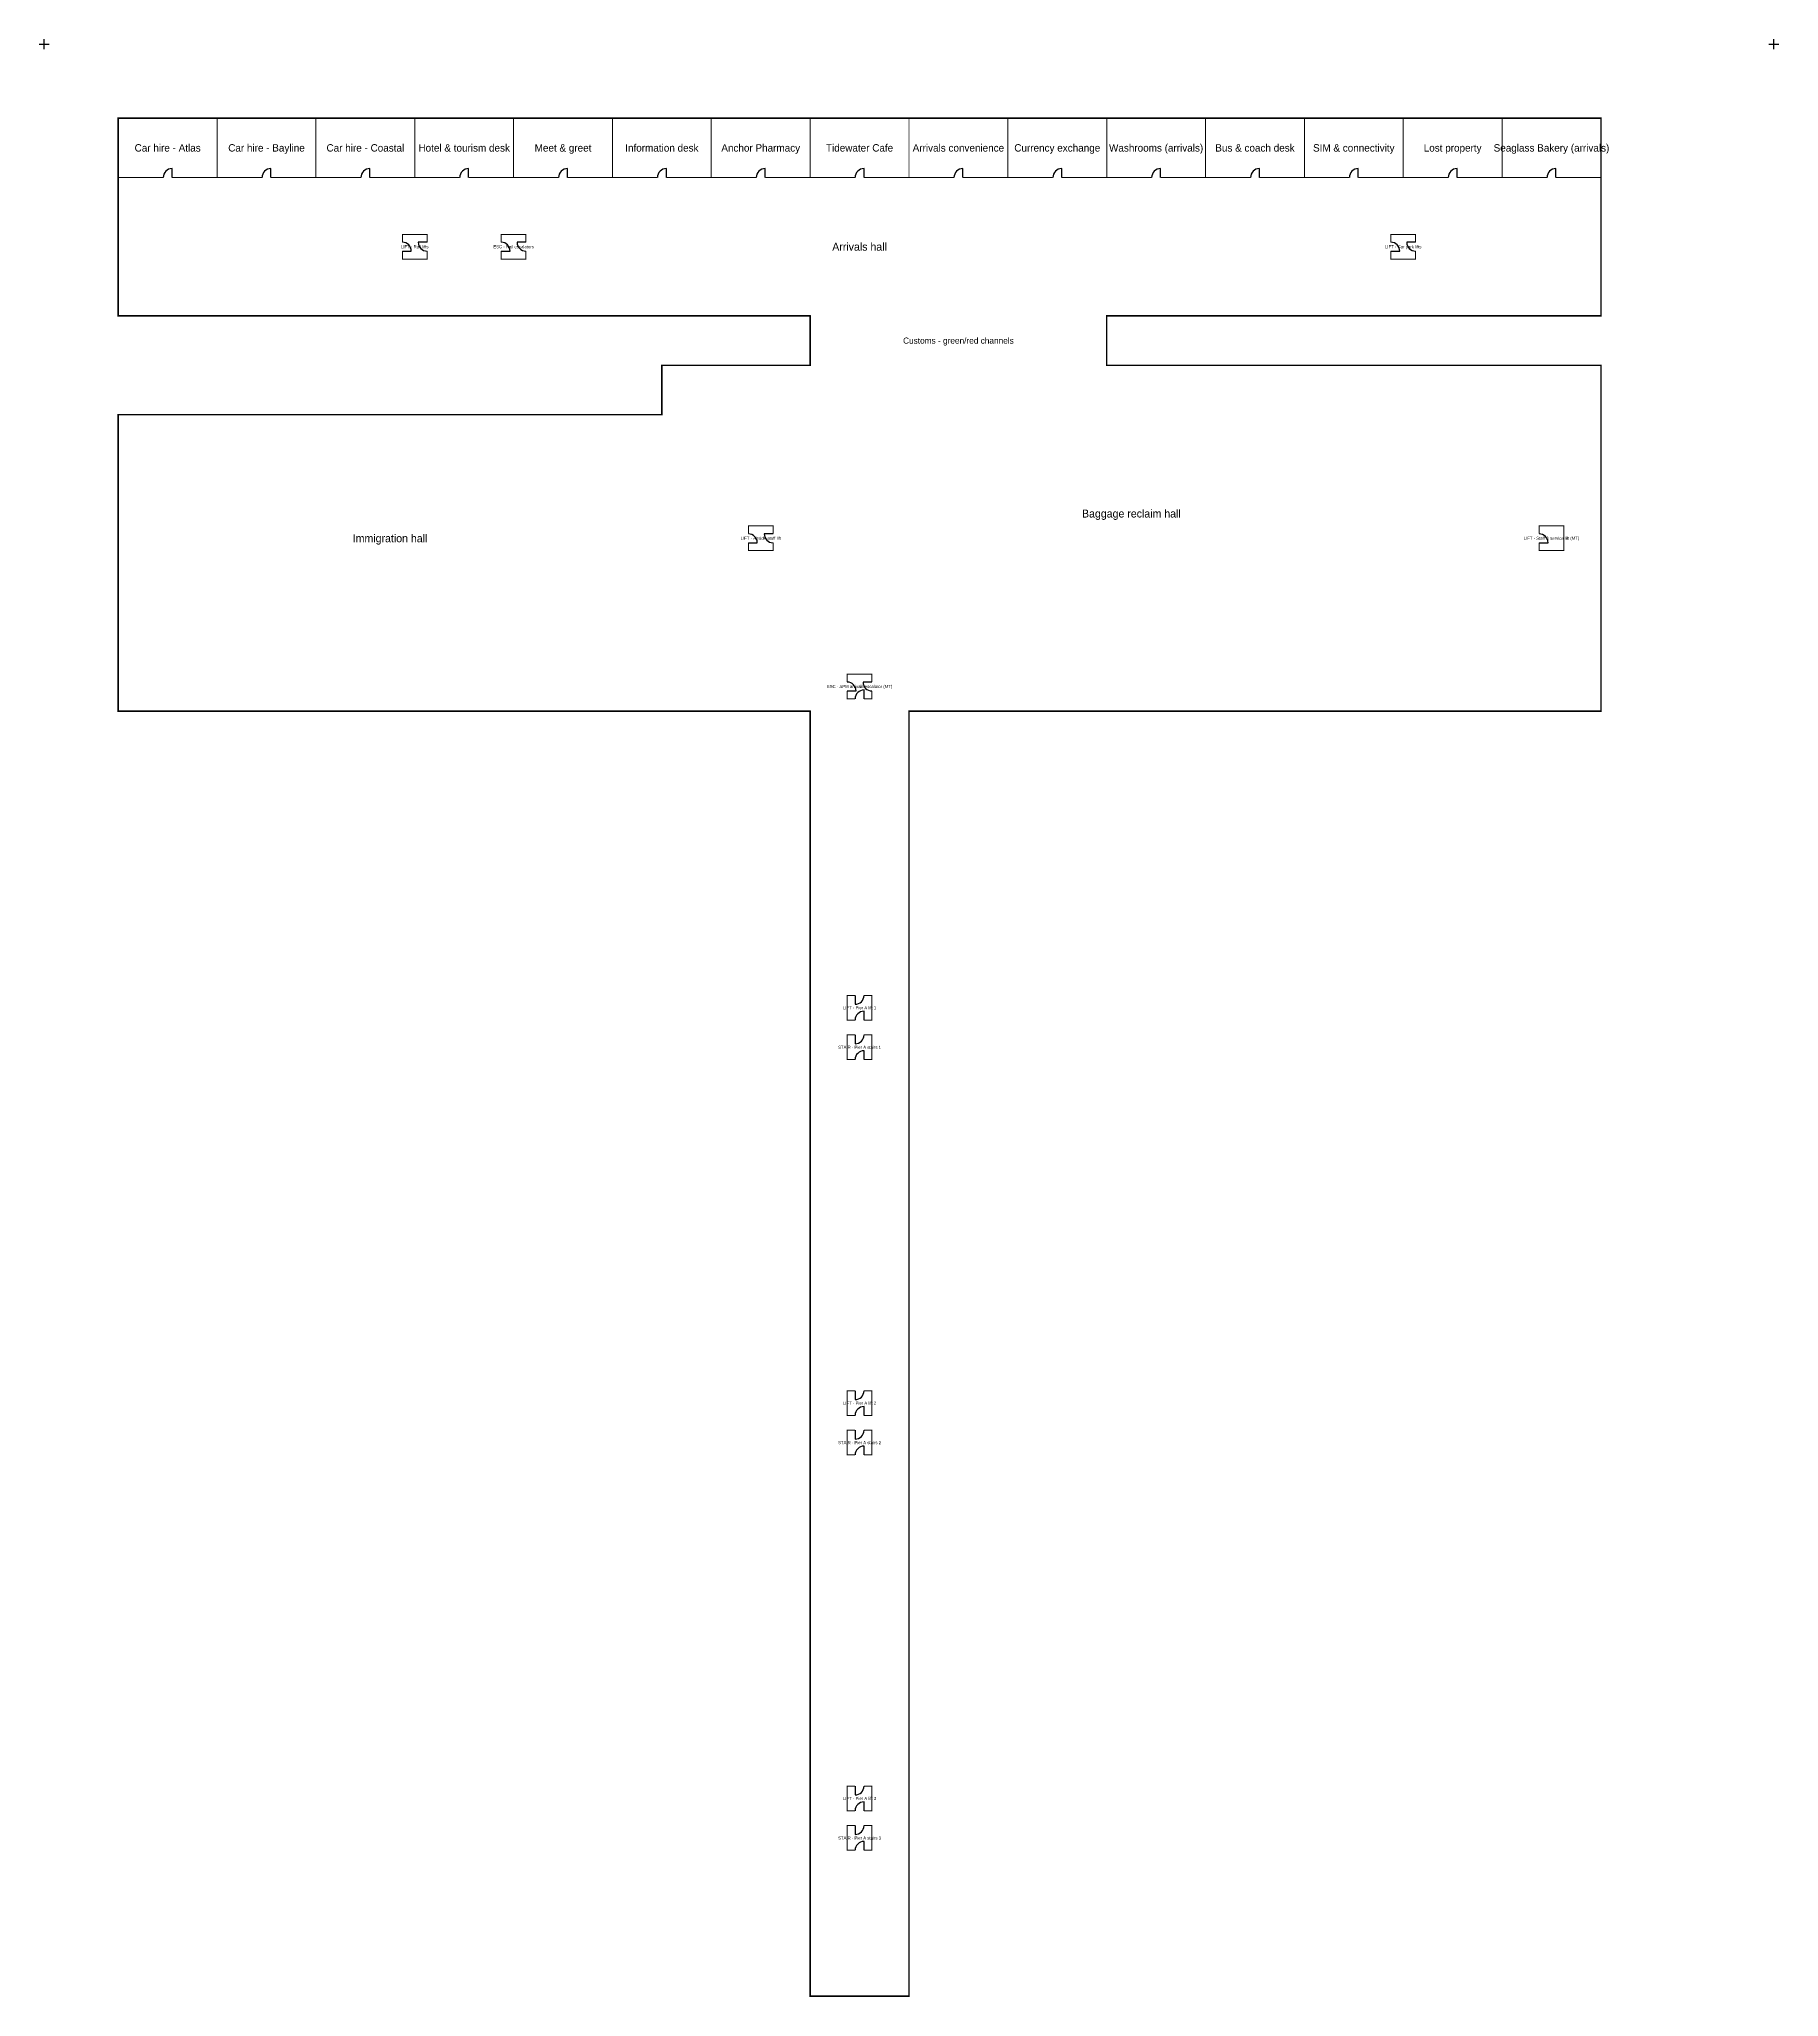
# Model space of a CAD drawing. Header units: metres. Extents: x -16 to 336, y -596 to 16.
# Drawn here: x -16 to 336, y -380.1 to 16 of the extents above; entities that cross this region are included whole.
import ezdxf
from ezdxf.enums import TextEntityAlignment as Align

# ---------------------------------------------------------------- set-up
doc = ezdxf.new("R2010")
doc.units = ezdxf.units.M
for name, color, linetype in [('A-DOOR', 3, 'Continuous'), ('A-REF', 1, 'Continuous'), ('A-TEXT', 2, 'Continuous'), ('A-WALL', 7, 'Continuous'), ('A-WALL-EXT', 7, 'Continuous')]:
    doc.layers.add(name, color=color, linetype=linetype)

msp = doc.modelspace()

# ---------------------------------------------------------------- texts
at = {"layer": 'A-TEXT'}
for s, height, p in [('Car hire - Atlas', 1.5, (10, -6)), ('Car hire - Bayline', 1.5, (30, -6)), ('Car hire - Coastal', 1.5, (50, -6)), ('Hotel & tourism desk', 1.5, (70, -6)), ('Meet & greet', 1.5, (90, -6)), ('Information desk', 1.5, (110, -6)), ('Anchor Pharmacy', 1.5, (130, -6)), ('Tidewater Cafe', 1.5, (150, -6)), ('Arrivals convenience', 1.5, (170, -6)), ('Currency exchange', 1.5, (190, -6)), ('Washrooms (arrivals)', 1.5, (210, -6)), ('Bus & coach desk', 1.5, (230, -6)), ('SIM & connectivity', 1.5, (250, -6)), ('Lost property', 1.5, (270, -6)), ('Seaglass Bakery (arrivals)', 1.5, (290, -6)), ('LIFT · Rail lifts', 0.625, (60, -26)), ('ESC · Rail escalators', 0.625, (80, -26)), ('Arrivals hall', 1.6, (150, -26)), ('LIFT · Car park lifts', 0.625, (260, -26)), ('Customs - green/red channels', 1.25, (170, -45)), ('Baggage reclaim hall', 1.6, (205, -80)), ('Immigration hall', 1.6, (55, -85)), ('LIFT · Airside staff lift', 0.625, (130, -85)), ('LIFT · Staff & service lift (MT)', 0.625, (290, -85)), ('ESC · APM arrivals escalator (MT)', 0.625, (150, -115)), ('LIFT · Pier A lift 1', 0.625, (150, -180)), ('STAIR · Pier A stairs 1', 0.625, (150, -188)), ('LIFT · Pier A lift 2', 0.625, (150, -260)), ('STAIR · Pier A stairs 2', 0.625, (150, -268)), ('LIFT · Pier A lift 3', 0.625, (150, -340)), ('STAIR · Pier A stairs 3', 0.625, (150, -348))]:
    msp.add_text(s, height=height, dxfattribs=at).set_placement(p, align=Align.MIDDLE_CENTER)

# ---------------------------------------------------------------- linework, layer by layer
at = {"layer": 'A-DOOR'}
for p, q in [((10.9, -12), (10.9, -10.2)), ((30.9, -12), (30.9, -10.2)), ((50.9, -12), (50.9, -10.2)), ((70.9, -12), (70.9, -10.2)), ((90.9, -12), (90.9, -10.2)), ((110.9, -12), (110.9, -10.2)), ((130.9, -12), (130.9, -10.2)), ((150.9, -12), (150.9, -10.2)), ((170.9, -12), (170.9, -10.2)), ((190.9, -12), (190.9, -10.2)), ((210.9, -12), (210.9, -10.2)), ((230.9, -12), (230.9, -10.2)), ((250.9, -12), (250.9, -10.2)), ((270.9, -12), (270.9, -10.2)), ((290.9, -12), (290.9, -10.2)), ((57.5, -26.9), (59.3, -26.9)), ((62.5, -25.1), (60.7, -25.1)), ((77.5, -26.9), (79.3, -26.9)), ((82.5, -25.1), (80.7, -25.1)), ((257.5, -26.9), (259.3, -26.9)), ((262.5, -25.1), (260.7, -25.1)), ((127.5, -85.9), (129.3, -85.9)), ((132.5, -84.1), (130.7, -84.1)), ((287.5, -85.9), (289.3, -85.9)), ((152.5, -114.1), (150.7, -114.1)), ((147.5, -115.9), (149.3, -115.9)), ((150.9, -117.5), (150.9, -115.7)), ((149.1, -177.5), (149.1, -179.3)), ((150.9, -182.5), (150.9, -180.7)), ((149.1, -185.5), (149.1, -187.3)), ((150.9, -190.5), (150.9, -188.7)), ((149.1, -257.5), (149.1, -259.3)), ((150.9, -262.5), (150.9, -260.7)), ((149.1, -265.5), (149.1, -267.3)), ((150.9, -270.5), (150.9, -268.7)), ((149.1, -337.5), (149.1, -339.3)), ((150.9, -342.5), (150.9, -340.7)), ((149.1, -345.5), (149.1, -347.3)), ((150.9, -350.5), (150.9, -348.7))]:
    msp.add_line(p, q, dxfattribs=at)
for centre, start, end in [((10.9, -12), 90, 180), ((30.9, -12), 90, 180), ((50.9, -12), 90, 180), ((70.9, -12), 90, 180), ((90.9, -12), 90, 180), ((110.9, -12), 90, 180), ((130.9, -12), 90, 180), ((150.9, -12), 90, 180), ((170.9, -12), 90, 180), ((190.9, -12), 90, 180), ((210.9, -12), 90, 180), ((230.9, -12), 90, 180), ((250.9, -12), 90, 180), ((270.9, -12), 90, 180), ((290.9, -12), 90, 180), ((57.5, -26.9), 0, 90), ((62.5, -25.1), 180, -90), ((77.5, -26.9), 0, 90), ((82.5, -25.1), 180, -90), ((257.5, -26.9), 0, 90), ((262.5, -25.1), 180, -90), ((127.5, -85.9), 0, 90), ((132.5, -84.1), 180, -90), ((287.5, -85.9), 0, 90), ((147.5, -115.9), 0, 90), ((152.5, -114.1), 180, -90), ((150.9, -117.5), 90, 180), ((149.1, -177.5), -90, 0), ((150.9, -182.5), 90, 180), ((149.1, -185.5), -90, 0), ((150.9, -190.5), 90, 180), ((149.1, -257.5), -90, 0), ((150.9, -262.5), 90, 180), ((149.1, -265.5), -90, 0), ((150.9, -270.5), 90, 180), ((149.1, -337.5), -90, 0), ((150.9, -342.5), 90, 180), ((149.1, -345.5), -90, 0), ((150.9, -350.5), 90, 180)]:
    msp.add_arc(centre, 1.8, start, end, dxfattribs=at)
at = {"layer": 'A-REF'}
for p, q in [((-15, 14), (-15, 16)), ((335, 14), (335, 16)), ((-16, 15), (-14, 15)), ((334, 15), (336, 15))]:
    msp.add_line(p, q, dxfattribs=at)
at = {"layer": 'A-WALL', "const_width": 0.2}
for points in [[(9.1, -12), (0, -12), (0, 0), (20, 0), (20, -12), (10.9, -12)], [(29.1, -12), (20, -12), (20, 0), (40, 0), (40, -12), (30.9, -12)], [(49.1, -12), (40, -12), (40, 0), (60, 0), (60, -12), (50.9, -12)], [(69.1, -12), (60, -12), (60, 0), (80, 0), (80, -12), (70.9, -12)], [(89.1, -12), (80, -12), (80, 0), (100, 0), (100, -12), (90.9, -12)], [(109.1, -12), (100, -12), (100, 0), (120, 0), (120, -12), (110.9, -12)], [(129.1, -12), (120, -12), (120, 0), (140, 0), (140, -12), (130.9, -12)], [(149.1, -12), (140, -12), (140, 0), (160, 0), (160, -12), (150.9, -12)], [(169.1, -12), (160, -12), (160, 0), (180, 0), (180, -12), (170.9, -12)], [(189.1, -12), (180, -12), (180, 0), (200, 0), (200, -12), (190.9, -12)], [(209.1, -12), (200, -12), (200, 0), (220, 0), (220, -12), (210.9, -12)], [(229.1, -12), (220, -12), (220, 0), (240, 0), (240, -12), (230.9, -12)], [(249.1, -12), (240, -12), (240, 0), (260, 0), (260, -12), (250.9, -12)], [(269.1, -12), (260, -12), (260, 0), (280, 0), (280, -12), (270.9, -12)], [(289.1, -12), (280, -12), (280, 0), (300, 0), (300, -12), (290.9, -12)], [(57.5, -25.1), (57.5, -23.5), (62.5, -23.5), (62.5, -25.1)], [(77.5, -25.1), (77.5, -23.5), (82.5, -23.5), (82.5, -25.1)], [(257.5, -25.1), (257.5, -23.5), (262.5, -23.5), (262.5, -25.1)], [(62.5, -26.9), (62.5, -28.5), (57.5, -28.5), (57.5, -26.9)], [(82.5, -26.9), (82.5, -28.5), (77.5, -28.5), (77.5, -26.9)], [(262.5, -26.9), (262.5, -28.5), (257.5, -28.5), (257.5, -26.9)], [(127.5, -84.1), (127.5, -82.5), (132.5, -82.5), (132.5, -84.1)], [(287.5, -84.1), (287.5, -82.5), (292.5, -82.5), (292.5, -87.5), (287.5, -87.5), (287.5, -85.9)], [(132.5, -85.9), (132.5, -87.5), (127.5, -87.5), (127.5, -85.9)], [(147.5, -114.1), (147.5, -112.5), (152.5, -112.5), (152.5, -114.1)], [(149.1, -117.5), (147.5, -117.5), (147.5, -115.9)], [(152.5, -115.9), (152.5, -117.5), (150.9, -117.5)], [(149.1, -182.5), (147.5, -182.5), (147.5, -177.5), (149.1, -177.5)], [(150.9, -177.5), (152.5, -177.5), (152.5, -182.5), (150.9, -182.5)], [(149.1, -190.5), (147.5, -190.5), (147.5, -185.5), (149.1, -185.5)], [(150.9, -185.5), (152.5, -185.5), (152.5, -190.5), (150.9, -190.5)], [(149.1, -262.5), (147.5, -262.5), (147.5, -257.5), (149.1, -257.5)], [(150.9, -257.5), (152.5, -257.5), (152.5, -262.5), (150.9, -262.5)], [(149.1, -270.5), (147.5, -270.5), (147.5, -265.5), (149.1, -265.5)], [(150.9, -265.5), (152.5, -265.5), (152.5, -270.5), (150.9, -270.5)], [(149.1, -342.5), (147.5, -342.5), (147.5, -337.5), (149.1, -337.5)], [(150.9, -337.5), (152.5, -337.5), (152.5, -342.5), (150.9, -342.5)], [(149.1, -350.5), (147.5, -350.5), (147.5, -345.5), (149.1, -345.5)], [(150.9, -345.5), (152.5, -345.5), (152.5, -350.5), (150.9, -350.5)]]:
    msp.add_lwpolyline(points, dxfattribs=at)
at = {"layer": 'A-WALL-EXT', "const_width": 0.3}
msp.add_lwpolyline([(0, -40), (0, -40), (0, -40), (139.95, -40), (139.95, -40), (139.96, -40), (139.96, -40), (139.97, -40), (139.97, -40.01), (139.98, -40.01), (139.98, -40.01), (139.99, -40.01), (139.99, -40.02), (139.99, -40.02), (139.99, -40.03), (140, -40.03), (140, -40.04), (140, -40.04), (140, -40.05), (140, -40.05), (140, -49.95), (140, -49.95), (140, -49.96), (140, -49.96), (140, -49.97), (139.99, -49.97), (139.99, -49.98), (139.99, -49.98), (139.99, -49.99), (139.98, -49.99), (139.98, -49.99), (139.97, -49.99), (139.97, -50), (139.96, -50), (139.96, -50), (139.95, -50), (139.95, -50), (110, -50), (110, -50), (110, -50), (110, -59.95), (110, -59.95), (110, -59.96), (110, -59.96), (110, -59.97), (109.99, -59.97), (109.99, -59.98), (109.99, -59.98), (109.99, -59.99), (109.98, -59.99), (109.98, -59.99), (109.97, -59.99), (109.97, -60), (109.96, -60), (109.96, -60), (109.95, -60), (109.95, -60), (0, -60), (0, -60), (0, -60), (0, -120), (0, -120), (0, -120), (139.95, -120), (139.95, -120), (139.96, -120), (139.96, -120), (139.97, -120), (139.97, -120.01), (139.98, -120.01), (139.98, -120.01), (139.99, -120.01), (139.99, -120.02), (139.99, -120.02), (139.99, -120.03), (140, -120.03), (140, -120.04), (140, -120.04), (140, -120.05), (140, -120.05), (140, -380), (140, -380), (140, -380), (160, -380), (160, -380), (160, -380), (160, -120.05), (160, -120.05), (160, -120.04), (160, -120.04), (160, -120.03), (160.01, -120.03), (160.01, -120.02), (160.01, -120.02), (160.01, -120.01), (160.02, -120.01), (160.02, -120.01), (160.03, -120.01), (160.03, -120), (160.04, -120), (160.04, -120), (160.05, -120), (160.05, -120), (300, -120), (300, -120), (300, -120), (300, -50), (300, -50), (300, -50), (200.05, -50), (200.05, -50), (200.04, -50), (200.04, -50), (200.03, -50), (200.03, -49.99), (200.02, -49.99), (200.02, -49.99), (200.01, -49.99), (200.01, -49.98), (200.01, -49.98), (200.01, -49.97), (200, -49.97), (200, -49.96), (200, -49.96), (200, -49.95), (200, -49.95), (200, -40.05), (200, -40.05), (200, -40.04), (200, -40.04), (200, -40.03), (200.01, -40.03), (200.01, -40.02), (200.01, -40.02), (200.01, -40.01), (200.02, -40.01), (200.02, -40.01), (200.03, -40.01), (200.03, -40), (200.04, -40), (200.04, -40), (200.05, -40), (200.05, -40), (300, -40), (300, -40), (300, -40), (300, 0), (300, 0), (300, 0), (0, 0), (0, 0), (0, 0), (0, -40)], close=True, dxfattribs=at)

msp.set_redraw_order([(e.dxf.handle, doc.entitydb.next_handle()) for e in msp.query("TEXT MTEXT ATTDEF DIMENSION ARC_DIMENSION")])  # texts and dimensions are drawn at this point

doc.saveas('drawing.dxf')
